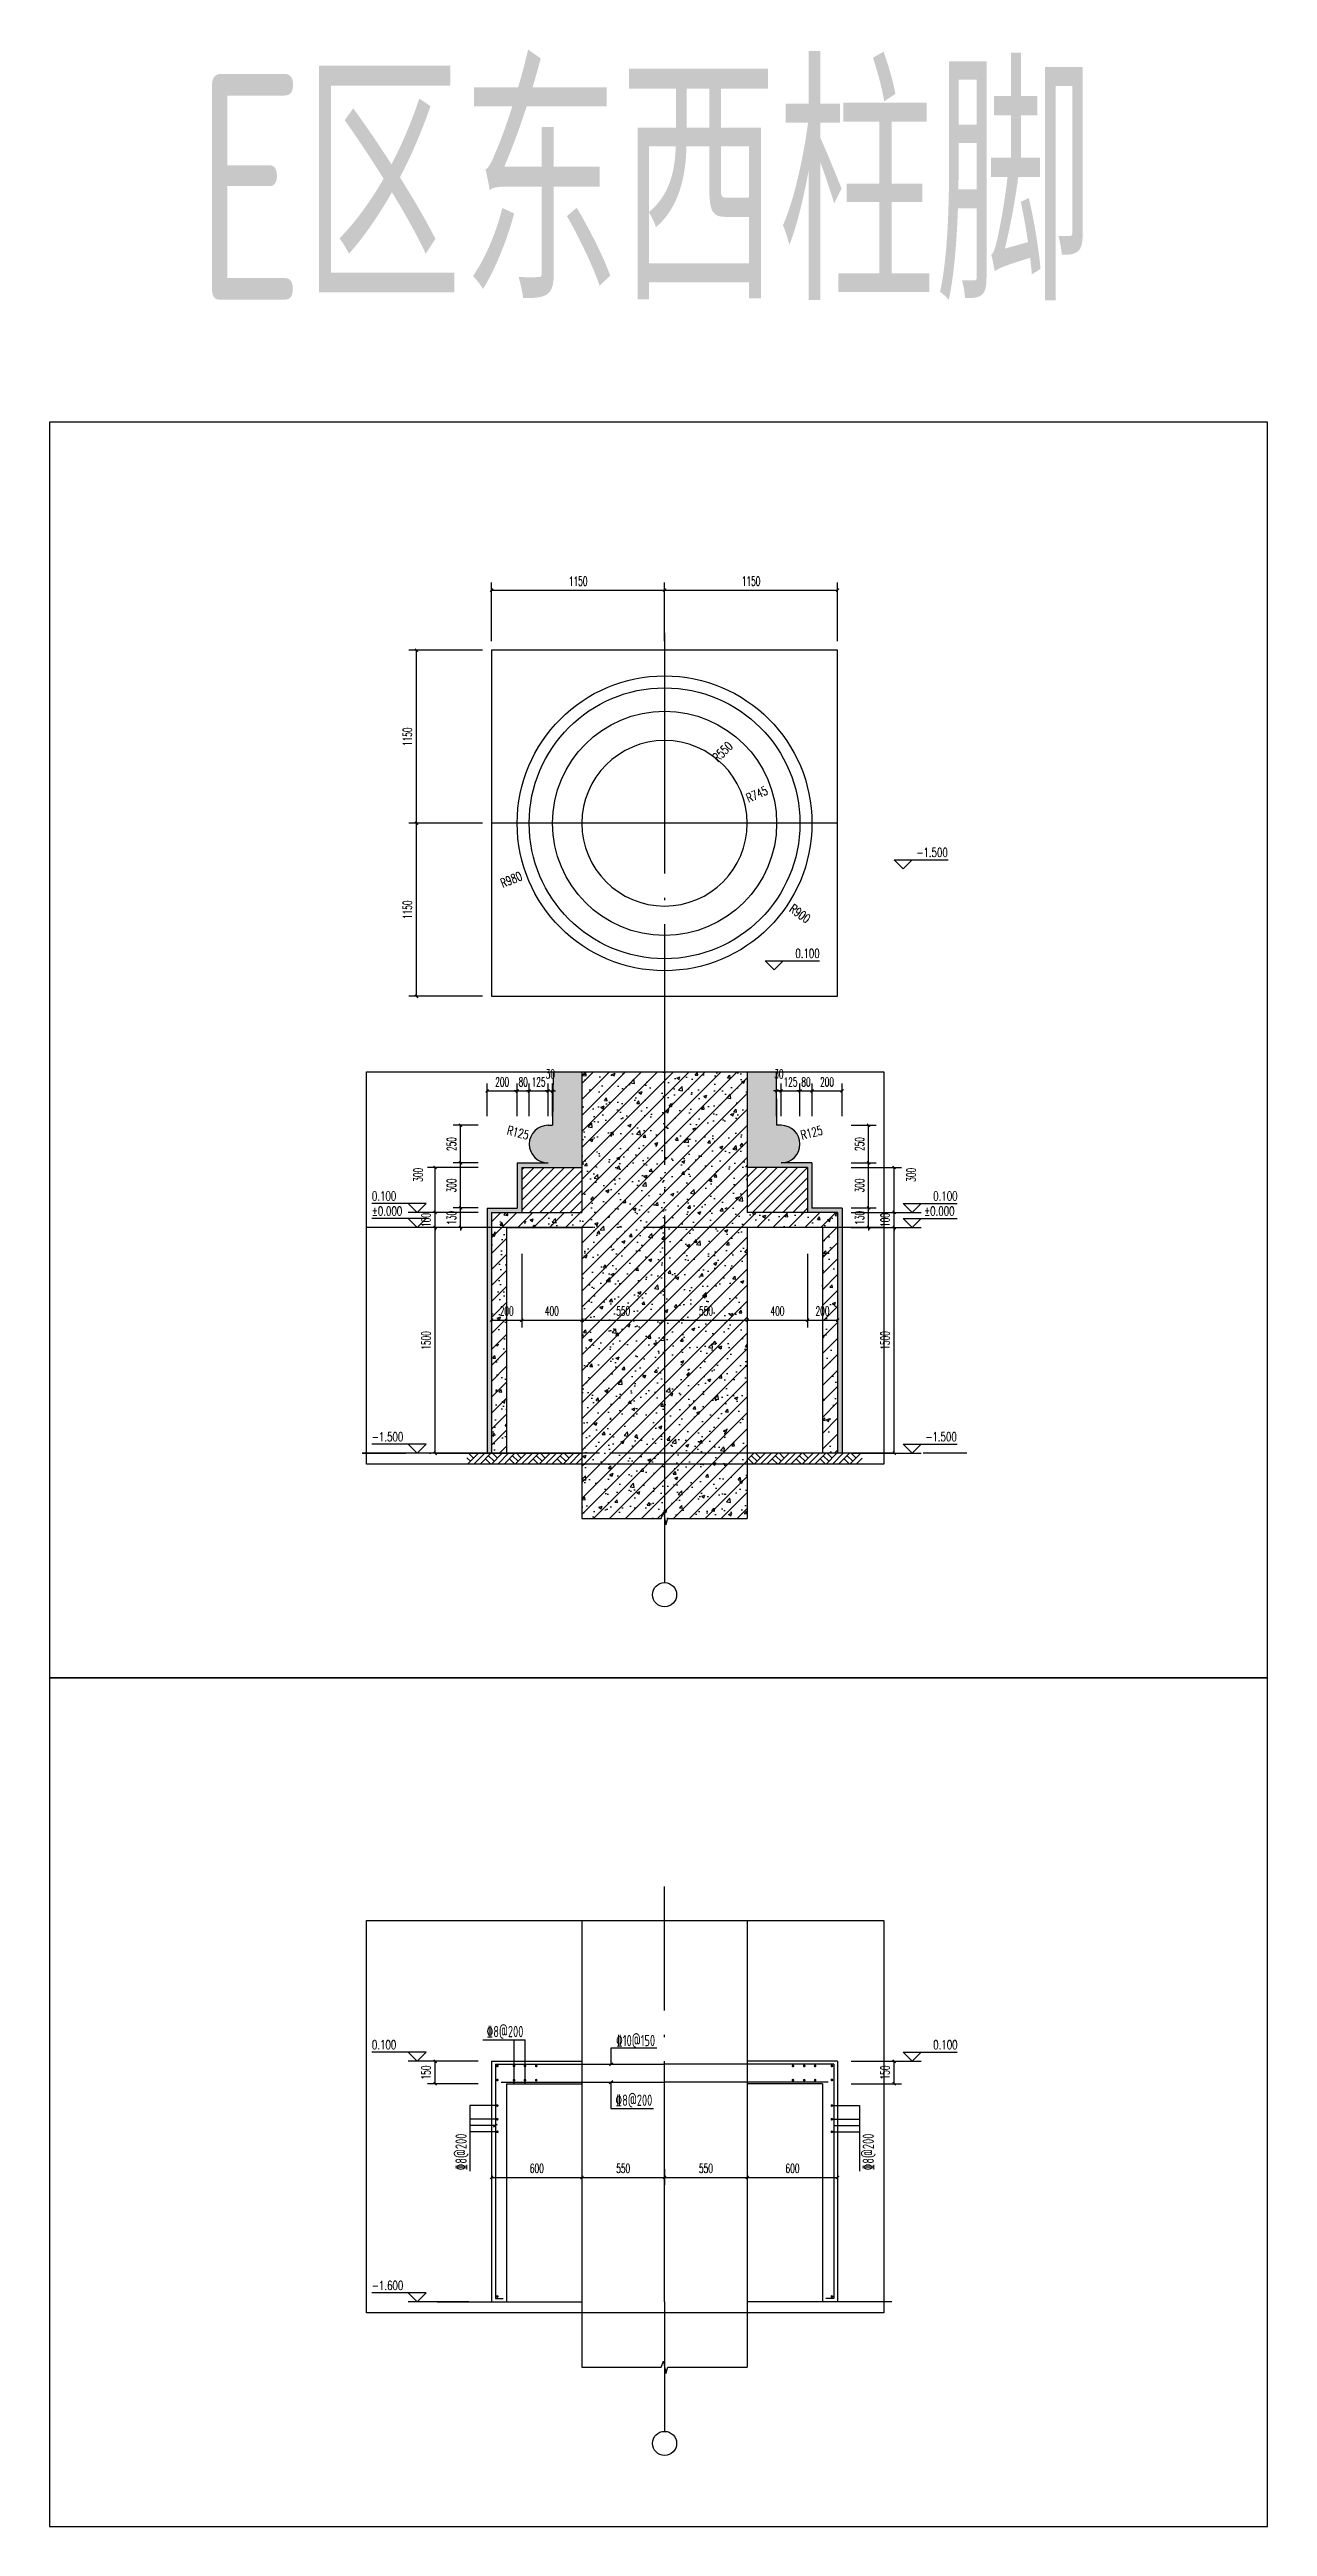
# Model space of a CAD drawing. Extents: x 0 to 125661, y -104936 to 8656.
# Drawn here: x 72702 to 80801, y -42433 to -25971 of the extents above; entities that cross this region are included whole.
import ezdxf
from ezdxf.enums import TextEntityAlignment as Align

# ---------------------------------------------------------------- set-up
doc = ezdxf.new("R2010")
doc.units = 0
doc.header["$LTSCALE"] = 800
doc.header["$MEASUREMENT"] = 0
doc.linetypes.add('DOTE', pattern=[2.42, 2, -0.2, 0.02, -0.2])
doc.layers.get('0').update_dxf_attribs({"linetype": 'CONTINUOUS'})
doc.layers.get('Defpoints').update_dxf_attribs({"color": 1, "linetype": 'CONTINUOUS'})
for name, color, linetype in [('3-ban', 84, 'CONTINUOUS'), ('A-外包装修', 227, 'CONTINUOUS'), ('AXIS', 3, 'CONTINUOUS'), ('AXIS_TEXT', 7, 'CONTINUOUS'), ('COLUMN', 2, 'CONTINUOUS'), ('DIM_ELEV', 3, 'CONTINUOUS'), ('DIM_SYMB', 3, 'CONTINUOUS'), ('DOTE', 28, 'CONTINUOUS'), ('PUB_DIM', 3, 'CONTINUOUS'), ('PUB_HATCH', 8, 'CONTINUOUS'), ('PUB_TEXT', 7, 'CONTINUOUS'), ('R', 1, 'CONTINUOUS'), ('WALL', 50, 'CONTINUOUS'), ('装饰尺寸', 201, 'CONTINUOUS')]:
    doc.layers.add(name, color=color, linetype=linetype)
doc.styles.add('_TCH_DIM', font='SIMPLEX', dxfattribs={"bigfont": 'GBCBIG'})
doc.styles.add('COMPLEX', font='COMPLEX')
doc.styles.add('DIM_FONT', font='SIMPLEX.shx', dxfattribs={"width": 0.6})
doc.styles.add('TSSD_Rein', font='tssdeng.shx', dxfattribs={"width": 0.7, "bigfont": 'hztxt.shx'})
doc.dimstyles.new('DIMN20', dxfattribs={"dimscale": 0.2, "dimtxt": 300, "dimasz": 100, "dimexe": 250, "dimexo": 300, "dimgap": 150, "dimtad": 1, "dimdec": 0, "dimzin": 0, "dimdsep": 46, "dimtxsty": 'DIM_FONT', "dimblk": 'ARCHTICK', "dimcen": 0.09, "dimclrt": 7, "dimazin": 2, "dimtfac": 1, "dimtdec": 0, "dimtix": 1, "dimtmove": 2, "dimatfit": 3, "dimfxl": 0, "dimtolj": 1, "dimtzin": 0, "dimarcsym": 0})

msp = doc.modelspace()

# ---------------------------------------------------------------- texts
at = {"layer": '3-ban', "style": 'TSSD_Rein', "width": 0.7}
for s, p in [('%%1328@200', (75730.4, -39142.9)), ('%%13210@150', (76598.9, -39202.6)), ('%%1328@200', (76587.4, -39599.3))]:
    msp.add_text(s, height=75, dxfattribs=at).set_placement(p, align=Align.MIDDLE)
for p in [(75438.1, -39944.3), (78145.6, -39944.3)]:
    msp.add_text('%%1328@200', height=75, rotation=90, dxfattribs=at).set_placement(p, align=Align.MIDDLE)
at = {"layer": 'PUB_DIM', "color": 7, "style": '_TCH_DIM', "width": 0.705882}
for s, rotation, p in [('R550', 44.46423, (77146.5, -30709.3)), ('R745', 23.54196, (77350.9, -30976.5)), ('R980', 22.4443, (75716.1, -31542.7)), ('R900', 323.79846, (77615.6, -31694.5)), ('R125', 345.45073, (75739.8, -33180.2)), ('R125', 14.54927, (77706.4, -33215.9))]:
    msp.add_text(s, height=59.5, rotation=rotation, dxfattribs=at).set_placement(p)
at = {"layer": 'PUB_HATCH', "color": 1, "style": 'TSSD_Rein', "width": 0.7}
msp.add_text('E区东西柱脚', height=1500, dxfattribs=at).set_placement((76659, -26804.2), align=Align.MIDDLE)
at = {"layer": 'PUB_TEXT', "style": '_TCH_DIM', "width": 0.705882}
for s, p in [('-1.500', (78466.1, -31336.9)), ('0.100', (77661.2, -32007.6)), ('0.100', (74845.8, -33620.3)), ('0.100', (78577.9, -33620.3)), ('%%P0.000', (74845.8, -33720.3)), ('%%P0.000', (78517.9, -33720.3)), ('-1.500', (74845.8, -35220.3)), ('-1.500', (78525.9, -35220.3)), ('0.100', (74845.8, -39260.7)), ('0.100', (78577.9, -39260.7)), ('-1.600', (74845.8, -40860.7))]:
    msp.add_text(s, height=59.5, dxfattribs=at).set_placement(p)

# ---------------------------------------------------------------- blocks, each defined once
blk = doc.blocks.new('_ArchTick')
at = {"color": 0, "linetype": 'ByBlock', "const_width": 0.4}
blk.add_lwpolyline([(-0.5, -0.5), (0.5, 0.5)], dxfattribs=at)
blk = doc.blocks.new('*D498')
at = {"layer": 'Defpoints', "color": 0}
for p in [(77972, -39341), (78318, -39341), (77972, -39491)]:
    blk.add_point(p, dxfattribs=at)
at = {"layer": 'PUB_DIM', "color": 0, "lineweight": -2}
for p, q in [((78032, -39341), (78368, -39341)), ((78318, -39491), (78318, -39341)), ((78032, -39491), (78368, -39491))]:
    blk.add_line(p, q, dxfattribs=at)
at = {"layer": 'PUB_DIM', "color": 0, "lineweight": -2, "xscale": 20, "yscale": 20, "zscale": 20}
for p, rotation in [((78318, -39341), 90), ((78318, -39491), 270)]:
    blk.add_blockref('_ArchTick', p, dxfattribs=dict(at, rotation=rotation))
at = {"layer": 'PUB_DIM', "color": 7, "insert": (78258, -39416), "char_height": 60, "attachment_point": 5, "rotation": 90, "style": 'DIM_FONT'}
blk.add_mtext('\\A1;150', dxfattribs=at)
blk = doc.blocks.new('*D499')
at = {"layer": 'Defpoints', "color": 0}
for p in [(76792, -39997), (77342, -39997), (77342, -40113)]:
    blk.add_point(p, dxfattribs=at)
at = {"layer": 'PUB_DIM', "color": 0, "lineweight": -2}
for p, q in [((76792, -40057), (76792, -40163)), ((76792, -40113), (77342, -40113)), ((77342, -40057), (77342, -40163))]:
    blk.add_line(p, q, dxfattribs=at)
at = {"layer": 'PUB_DIM', "color": 0, "lineweight": -2, "xscale": 20, "yscale": 20, "zscale": 20, "rotation": 180}
blk.add_blockref('_ArchTick', (76792, -40113), dxfattribs=at)
at = {"layer": 'PUB_DIM', "color": 0, "lineweight": -2, "xscale": 20, "yscale": 20, "zscale": 20}
blk.add_blockref('_ArchTick', (77342, -40113), dxfattribs=at)
at = {"layer": 'PUB_DIM', "color": 7, "insert": (77067, -40053), "char_height": 60, "attachment_point": 5, "style": 'DIM_FONT'}
blk.add_mtext('\\A1;550', dxfattribs=at)
blk = doc.blocks.new('*D500')
at = {"layer": 'Defpoints', "color": 0}
for p in [(77342, -39997), (77942, -39997), (77942, -40113)]:
    blk.add_point(p, dxfattribs=at)
at = {"layer": 'PUB_DIM', "color": 0, "lineweight": -2}
for p, q in [((77342, -40057), (77342, -40163)), ((77342, -40113), (77942, -40113)), ((77942, -40057), (77942, -40163))]:
    blk.add_line(p, q, dxfattribs=at)
at = {"layer": 'PUB_DIM', "color": 0, "lineweight": -2, "xscale": 20, "yscale": 20, "zscale": 20, "rotation": 180}
blk.add_blockref('_ArchTick', (77342, -40113), dxfattribs=at)
at = {"layer": 'PUB_DIM', "color": 0, "lineweight": -2, "xscale": 20, "yscale": 20, "zscale": 20}
blk.add_blockref('_ArchTick', (77942, -40113), dxfattribs=at)
at = {"layer": 'PUB_DIM', "color": 7, "insert": (77642, -40053), "char_height": 60, "attachment_point": 5, "style": 'DIM_FONT'}
blk.add_mtext('\\A1;600', dxfattribs=at)
blk = doc.blocks.new('*D501')
at = {"layer": 'Defpoints', "color": 0}
for p in [(75266, -39341), (75612, -39341), (75612, -39491)]:
    blk.add_point(p, dxfattribs=at)
at = {"layer": 'PUB_DIM', "color": 0, "lineweight": -2}
for p, q in [((75552, -39341), (75216, -39341)), ((75266, -39491), (75266, -39341)), ((75552, -39491), (75216, -39491))]:
    blk.add_line(p, q, dxfattribs=at)
at = {"layer": 'PUB_DIM', "color": 0, "lineweight": -2, "xscale": 20, "yscale": 20, "zscale": 20}
for p, rotation in [((75266, -39341), 90), ((75266, -39491), 270)]:
    blk.add_blockref('_ArchTick', p, dxfattribs=dict(at, rotation=rotation))
at = {"layer": 'PUB_DIM', "color": 7, "insert": (75206, -39416), "char_height": 60, "attachment_point": 5, "rotation": 90, "style": 'DIM_FONT'}
blk.add_mtext('\\A1;150', dxfattribs=at)
blk = doc.blocks.new('*D502')
at = {"layer": 'Defpoints', "color": 0}
for p in [(76242, -39997), (76792, -39997), (76792, -40113)]:
    blk.add_point(p, dxfattribs=at)
at = {"layer": 'PUB_DIM', "color": 0, "lineweight": -2}
for p, q in [((76242, -40057), (76242, -40163)), ((76242, -40113), (76792, -40113)), ((76792, -40057), (76792, -40163))]:
    blk.add_line(p, q, dxfattribs=at)
at = {"layer": 'PUB_DIM', "color": 0, "lineweight": -2, "xscale": 20, "yscale": 20, "zscale": 20, "rotation": 180}
blk.add_blockref('_ArchTick', (76242, -40113), dxfattribs=at)
at = {"layer": 'PUB_DIM', "color": 0, "lineweight": -2, "xscale": 20, "yscale": 20, "zscale": 20}
blk.add_blockref('_ArchTick', (76792, -40113), dxfattribs=at)
at = {"layer": 'PUB_DIM', "color": 7, "insert": (76517, -40053), "char_height": 60, "attachment_point": 5, "style": 'DIM_FONT'}
blk.add_mtext('\\A1;550', dxfattribs=at)
blk = doc.blocks.new('*D503')
at = {"layer": 'Defpoints', "color": 0}
for p in [(75642, -39997), (76242, -39997), (76242, -40113)]:
    blk.add_point(p, dxfattribs=at)
at = {"layer": 'PUB_DIM', "color": 0, "lineweight": -2}
for p, q in [((75642, -40057), (75642, -40163)), ((75642, -40113), (76242, -40113)), ((76242, -40057), (76242, -40163))]:
    blk.add_line(p, q, dxfattribs=at)
at = {"layer": 'PUB_DIM', "color": 0, "lineweight": -2, "xscale": 20, "yscale": 20, "zscale": 20, "rotation": 180}
blk.add_blockref('_ArchTick', (75642, -40113), dxfattribs=at)
at = {"layer": 'PUB_DIM', "color": 0, "lineweight": -2, "xscale": 20, "yscale": 20, "zscale": 20}
blk.add_blockref('_ArchTick', (76242, -40113), dxfattribs=at)
at = {"layer": 'PUB_DIM', "color": 7, "insert": (75942, -40053), "char_height": 60, "attachment_point": 5, "style": 'DIM_FONT'}
blk.add_mtext('\\A1;600', dxfattribs=at)
blk = doc.blocks.new('_AXISO')
blk.add_circle((0, 0), 0.5)
at = {"layer": 'AXIS_TEXT', "style": 'COMPLEX', "width": 1.041667}
blk.add_attdef('A', text='', height=0.56, dxfattribs=at).set_placement((-0.25, -0.28), (0.25, -0.28), align=Align.FIT)
blk = doc.blocks.new('*D539')
at = {"layer": 'Defpoints', "color": 0}
for p in [(75142, -29963), (75642, -29963), (75642, -31113)]:
    blk.add_point(p, dxfattribs=at)
at = {"layer": 'PUB_DIM', "color": 0, "lineweight": -2}
for p, q in [((75582, -29963), (75092, -29963)), ((75142, -31113), (75142, -29963)), ((75582, -31113), (75092, -31113))]:
    blk.add_line(p, q, dxfattribs=at)
at = {"layer": 'PUB_DIM', "color": 0, "lineweight": -2, "xscale": 20, "yscale": 20, "zscale": 20}
for p, rotation in [((75142, -29963), 90), ((75142, -31113), 270)]:
    blk.add_blockref('_ArchTick', p, dxfattribs=dict(at, rotation=rotation))
at = {"layer": 'PUB_DIM', "color": 7, "insert": (75082, -30538), "char_height": 60, "attachment_point": 5, "rotation": 90, "style": 'DIM_FONT'}
blk.add_mtext('\\A1;1150', dxfattribs=at)
blk = doc.blocks.new('*D540')
at = {"layer": 'Defpoints', "color": 0}
for p in [(75142, -31113), (75642, -31113), (75642, -32263)]:
    blk.add_point(p, dxfattribs=at)
at = {"layer": 'PUB_DIM', "color": 0, "lineweight": -2}
for p, q in [((75582, -31113), (75092, -31113)), ((75142, -32263), (75142, -31113)), ((75582, -32263), (75092, -32263))]:
    blk.add_line(p, q, dxfattribs=at)
at = {"layer": 'PUB_DIM', "color": 0, "lineweight": -2, "xscale": 20, "yscale": 20, "zscale": 20}
for p, rotation in [((75142, -31113), 90), ((75142, -32263), 270)]:
    blk.add_blockref('_ArchTick', p, dxfattribs=dict(at, rotation=rotation))
at = {"layer": 'PUB_DIM', "color": 7, "insert": (75082, -31688), "char_height": 60, "attachment_point": 5, "rotation": 90, "style": 'DIM_FONT'}
blk.add_mtext('\\A1;1150', dxfattribs=at)
blk = doc.blocks.new('*D541')
at = {"layer": 'Defpoints', "color": 0}
for p in [(76792, -29564), (75642, -29963), (76792, -29963)]:
    blk.add_point(p, dxfattribs=at)
at = {"layer": 'PUB_DIM', "color": 0, "lineweight": -2}
for p, q in [((75642, -29903), (75642, -29514)), ((75642, -29564), (76792, -29564)), ((76792, -29903), (76792, -29514))]:
    blk.add_line(p, q, dxfattribs=at)
at = {"layer": 'PUB_DIM', "color": 0, "lineweight": -2, "xscale": 20, "yscale": 20, "zscale": 20, "rotation": 180}
blk.add_blockref('_ArchTick', (75642, -29564), dxfattribs=at)
at = {"layer": 'PUB_DIM', "color": 0, "lineweight": -2, "xscale": 20, "yscale": 20, "zscale": 20}
blk.add_blockref('_ArchTick', (76792, -29564), dxfattribs=at)
at = {"layer": 'PUB_DIM', "color": 7, "insert": (76217, -29504), "char_height": 60, "attachment_point": 5, "style": 'DIM_FONT'}
blk.add_mtext('\\A1;1150', dxfattribs=at)
blk = doc.blocks.new('*D542')
at = {"layer": 'Defpoints', "color": 0}
for p in [(77942, -29564), (76792, -29963), (77942, -29963)]:
    blk.add_point(p, dxfattribs=at)
at = {"layer": 'PUB_DIM', "color": 0, "lineweight": -2}
for p, q in [((76792, -29903), (76792, -29514)), ((76792, -29564), (77942, -29564)), ((77942, -29903), (77942, -29514))]:
    blk.add_line(p, q, dxfattribs=at)
at = {"layer": 'PUB_DIM', "color": 0, "lineweight": -2, "xscale": 20, "yscale": 20, "zscale": 20, "rotation": 180}
blk.add_blockref('_ArchTick', (76792, -29564), dxfattribs=at)
at = {"layer": 'PUB_DIM', "color": 0, "lineweight": -2, "xscale": 20, "yscale": 20, "zscale": 20}
blk.add_blockref('_ArchTick', (77942, -29564), dxfattribs=at)
at = {"layer": 'PUB_DIM', "color": 7, "insert": (77367, -29504), "char_height": 60, "attachment_point": 5, "style": 'DIM_FONT'}
blk.add_mtext('\\A1;1150', dxfattribs=at)
blk = doc.blocks.new('*D543')
at = {"layer": 'Defpoints', "color": 0}
for p in [(77972, -33400), (78318, -33400), (77972, -33700)]:
    blk.add_point(p, dxfattribs=at)
at = {"layer": 'PUB_DIM', "color": 0, "lineweight": -2}
for p, q in [((78032, -33400), (78368, -33400)), ((78318, -33700), (78318, -33400)), ((78032, -33700), (78368, -33700))]:
    blk.add_line(p, q, dxfattribs=at)
at = {"layer": 'PUB_DIM', "color": 0, "lineweight": -2, "xscale": 20, "yscale": 20, "zscale": 20}
for p, rotation in [((78318, -33400), 90), ((78318, -33700), 270)]:
    blk.add_blockref('_ArchTick', p, dxfattribs=dict(at, rotation=rotation))
at = {"layer": 'PUB_DIM', "color": 7, "insert": (78431, -33450), "char_height": 60, "attachment_point": 5, "rotation": 90, "style": 'DIM_FONT'}
blk.add_mtext('\\A1;300', dxfattribs=at)
blk = doc.blocks.new('*D544')
at = {"layer": 'Defpoints', "color": 0}
for p in [(77972, -33700), (78318, -33700), (77972, -33800)]:
    blk.add_point(p, dxfattribs=at)
at = {"layer": 'PUB_DIM', "color": 0, "lineweight": -2}
for p, q in [((78032, -33700), (78368, -33700)), ((78318, -33700), (78318, -33680)), ((78318, -33800), (78318, -33700)), ((78032, -33800), (78368, -33800)), ((78318, -33800), (78318, -33820))]:
    blk.add_line(p, q, dxfattribs=at)
at = {"layer": 'PUB_DIM', "color": 0, "lineweight": -2, "xscale": 20, "yscale": 20, "zscale": 20}
for p, rotation in [((78318, -33700), 270), ((78318, -33800), 90)]:
    blk.add_blockref('_ArchTick', p, dxfattribs=dict(at, rotation=rotation))
at = {"layer": 'PUB_DIM', "color": 7, "insert": (78258, -33750), "char_height": 60, "attachment_point": 5, "rotation": 90, "style": 'DIM_FONT'}
blk.add_mtext('\\A1;100', dxfattribs=at)
blk = doc.blocks.new('*D545')
at = {"layer": 'Defpoints', "color": 0}
for p in [(77972, -33800), (78318, -33800), (77972, -35300)]:
    blk.add_point(p, dxfattribs=at)
at = {"layer": 'PUB_DIM', "color": 0, "lineweight": -2}
for p, q in [((78032, -33800), (78368, -33800)), ((78318, -35300), (78318, -33800)), ((78032, -35300), (78368, -35300))]:
    blk.add_line(p, q, dxfattribs=at)
at = {"layer": 'PUB_DIM', "color": 0, "lineweight": -2, "xscale": 20, "yscale": 20, "zscale": 20}
for p, rotation in [((78318, -33800), 90), ((78318, -35300), 270)]:
    blk.add_blockref('_ArchTick', p, dxfattribs=dict(at, rotation=rotation))
at = {"layer": 'PUB_DIM', "color": 7, "insert": (78258, -34550), "char_height": 60, "attachment_point": 5, "rotation": 90, "style": 'DIM_FONT'}
blk.add_mtext('\\A1;1500', dxfattribs=at)
blk = doc.blocks.new('*D546')
at = {"layer": 'Defpoints', "color": 0}
for p in [(76792, -33915), (77342, -33915), (77342, -34415)]:
    blk.add_point(p, dxfattribs=at)
at = {"layer": 'PUB_DIM', "color": 0, "lineweight": -2}
for p, q in [((76792, -33975), (76792, -34465)), ((77342, -33975), (77342, -34465)), ((76792, -34415), (77342, -34415))]:
    blk.add_line(p, q, dxfattribs=at)
at = {"layer": 'PUB_DIM', "color": 0, "lineweight": -2, "xscale": 20, "yscale": 20, "zscale": 20, "rotation": 180}
blk.add_blockref('_ArchTick', (76792, -34415), dxfattribs=at)
at = {"layer": 'PUB_DIM', "color": 0, "lineweight": -2, "xscale": 20, "yscale": 20, "zscale": 20}
blk.add_blockref('_ArchTick', (77342, -34415), dxfattribs=at)
at = {"layer": 'PUB_DIM', "color": 7, "insert": (77067, -34355), "char_height": 60, "attachment_point": 5, "style": 'DIM_FONT'}
blk.add_mtext('\\A1;550', dxfattribs=at)
blk = doc.blocks.new('*D547')
at = {"layer": 'Defpoints', "color": 0}
for p in [(77342, -33915), (77742, -33915), (77742, -34415)]:
    blk.add_point(p, dxfattribs=at)
at = {"layer": 'PUB_DIM', "color": 0, "lineweight": -2}
for p, q in [((77342, -33975), (77342, -34465)), ((77742, -33975), (77742, -34465)), ((77342, -34415), (77742, -34415))]:
    blk.add_line(p, q, dxfattribs=at)
at = {"layer": 'PUB_DIM', "color": 0, "lineweight": -2, "xscale": 20, "yscale": 20, "zscale": 20, "rotation": 180}
blk.add_blockref('_ArchTick', (77342, -34415), dxfattribs=at)
at = {"layer": 'PUB_DIM', "color": 0, "lineweight": -2, "xscale": 20, "yscale": 20, "zscale": 20}
blk.add_blockref('_ArchTick', (77742, -34415), dxfattribs=at)
at = {"layer": 'PUB_DIM', "color": 7, "insert": (77542, -34355), "char_height": 60, "attachment_point": 5, "style": 'DIM_FONT'}
blk.add_mtext('\\A1;400', dxfattribs=at)
blk = doc.blocks.new('*D548')
at = {"layer": 'Defpoints', "color": 0}
for p in [(77742, -33915), (77942, -33915), (77942, -34415)]:
    blk.add_point(p, dxfattribs=at)
at = {"layer": 'PUB_DIM', "color": 0, "lineweight": -2}
for p, q in [((77742, -33975), (77742, -34465)), ((77942, -33975), (77942, -34465)), ((77742, -34415), (77942, -34415))]:
    blk.add_line(p, q, dxfattribs=at)
at = {"layer": 'PUB_DIM', "color": 0, "lineweight": -2, "xscale": 20, "yscale": 20, "zscale": 20, "rotation": 180}
blk.add_blockref('_ArchTick', (77742, -34415), dxfattribs=at)
at = {"layer": 'PUB_DIM', "color": 0, "lineweight": -2, "xscale": 20, "yscale": 20, "zscale": 20}
blk.add_blockref('_ArchTick', (77942, -34415), dxfattribs=at)
at = {"layer": 'PUB_DIM', "color": 7, "insert": (77842, -34355), "char_height": 60, "attachment_point": 5, "style": 'DIM_FONT'}
blk.add_mtext('\\A1;200', dxfattribs=at)
blk = doc.blocks.new('*D549')
at = {"layer": 'Defpoints', "color": 0}
for p in [(77972, -32892), (77772, -33120), (77972, -33120)]:
    blk.add_point(p, dxfattribs=at)
at = {"layer": '装饰尺寸', "color": 0, "lineweight": -2}
for p, q in [((77772, -33060), (77772, -32842)), ((77772, -32892), (77972, -32892)), ((77972, -33060), (77972, -32842))]:
    blk.add_line(p, q, dxfattribs=at)
at = {"layer": '装饰尺寸', "color": 0, "lineweight": -2, "xscale": 20, "yscale": 20, "zscale": 20, "rotation": 180}
blk.add_blockref('_ArchTick', (77772, -32892), dxfattribs=at)
at = {"layer": '装饰尺寸', "color": 0, "lineweight": -2, "xscale": 20, "yscale": 20, "zscale": 20}
blk.add_blockref('_ArchTick', (77972, -32892), dxfattribs=at)
at = {"layer": '装饰尺寸', "color": 7, "insert": (77872, -32832), "char_height": 60, "attachment_point": 5, "style": 'DIM_FONT'}
blk.add_mtext('\\A1;200', dxfattribs=at)
blk = doc.blocks.new('*D550')
at = {"layer": 'Defpoints', "color": 0}
for p in [(77772, -32892), (77692, -33120), (77772, -33120)]:
    blk.add_point(p, dxfattribs=at)
at = {"layer": '装饰尺寸', "color": 0, "lineweight": -2}
for p, q in [((77692, -32892), (77672, -32892)), ((77692, -33060), (77692, -32842)), ((77692, -32892), (77772, -32892)), ((77772, -33060), (77772, -32842)), ((77772, -32892), (77792, -32892))]:
    blk.add_line(p, q, dxfattribs=at)
at = {"layer": '装饰尺寸', "color": 0, "lineweight": -2, "xscale": 20, "yscale": 20, "zscale": 20}
blk.add_blockref('_ArchTick', (77692, -32892), dxfattribs=at)
at = {"layer": '装饰尺寸', "color": 0, "lineweight": -2, "xscale": 20, "yscale": 20, "zscale": 20, "rotation": 180}
blk.add_blockref('_ArchTick', (77772, -32892), dxfattribs=at)
at = {"layer": '装饰尺寸', "color": 7, "insert": (77732, -32832), "char_height": 60, "attachment_point": 5, "style": 'DIM_FONT'}
blk.add_mtext('\\A1;80', dxfattribs=at)
blk = doc.blocks.new('*D551')
at = {"layer": 'Defpoints', "color": 0}
for p in [(77692, -32892), (77567, -33120), (77692, -33120)]:
    blk.add_point(p, dxfattribs=at)
at = {"layer": '装饰尺寸', "color": 0, "lineweight": -2}
for p, q in [((77567, -32892), (77547, -32892)), ((77567, -33060), (77567, -32842)), ((77567, -32892), (77692, -32892)), ((77692, -33060), (77692, -32842)), ((77692, -32892), (77712, -32892))]:
    blk.add_line(p, q, dxfattribs=at)
at = {"layer": '装饰尺寸', "color": 0, "lineweight": -2, "xscale": 20, "yscale": 20, "zscale": 20}
blk.add_blockref('_ArchTick', (77567, -32892), dxfattribs=at)
at = {"layer": '装饰尺寸', "color": 0, "lineweight": -2, "xscale": 20, "yscale": 20, "zscale": 20, "rotation": 180}
blk.add_blockref('_ArchTick', (77692, -32892), dxfattribs=at)
at = {"layer": '装饰尺寸', "color": 7, "insert": (77629, -32832), "char_height": 60, "attachment_point": 5, "style": 'DIM_FONT'}
blk.add_mtext('\\A1;125', dxfattribs=at)
blk = doc.blocks.new('*D552')
at = {"layer": 'Defpoints', "color": 0}
for p in [(77567, -32892), (77537, -33120), (77567, -33120)]:
    blk.add_point(p, dxfattribs=at)
at = {"layer": '装饰尺寸', "color": 0, "lineweight": -2}
for p, q in [((77537, -32892), (77517, -32892)), ((77537, -33060), (77537, -32842)), ((77537, -32892), (77567, -32892)), ((77567, -33060), (77567, -32842)), ((77567, -32892), (77587, -32892))]:
    blk.add_line(p, q, dxfattribs=at)
at = {"layer": '装饰尺寸', "color": 0, "lineweight": -2, "xscale": 20, "yscale": 20, "zscale": 20}
blk.add_blockref('_ArchTick', (77537, -32892), dxfattribs=at)
at = {"layer": '装饰尺寸', "color": 0, "lineweight": -2, "xscale": 20, "yscale": 20, "zscale": 20, "rotation": 180}
blk.add_blockref('_ArchTick', (77567, -32892), dxfattribs=at)
at = {"layer": '装饰尺寸', "color": 7, "insert": (77552, -32779), "char_height": 60, "attachment_point": 5, "style": 'DIM_FONT'}
blk.add_mtext('\\A1;30', dxfattribs=at)
blk = doc.blocks.new('*D553')
at = {"layer": 'Defpoints', "color": 0}
for p in [(77972, -33120), (78148, -33120), (77972, -33370)]:
    blk.add_point(p, dxfattribs=at)
at = {"layer": '装饰尺寸', "color": 0, "lineweight": -2}
for p, q in [((78032, -33120), (78198, -33120)), ((78148, -33370), (78148, -33120)), ((78032, -33370), (78198, -33370))]:
    blk.add_line(p, q, dxfattribs=at)
at = {"layer": '装饰尺寸', "color": 0, "lineweight": -2, "xscale": 20, "yscale": 20, "zscale": 20}
for p, rotation in [((78148, -33120), 90), ((78148, -33370), 270)]:
    blk.add_blockref('_ArchTick', p, dxfattribs=dict(at, rotation=rotation))
at = {"layer": '装饰尺寸', "color": 7, "insert": (78088, -33245), "char_height": 60, "attachment_point": 5, "rotation": 90, "style": 'DIM_FONT'}
blk.add_mtext('\\A1;250', dxfattribs=at)
blk = doc.blocks.new('*D554')
at = {"layer": 'Defpoints', "color": 0}
for p in [(77972, -33370), (78148, -33370), (77972, -33670)]:
    blk.add_point(p, dxfattribs=at)
at = {"layer": '装饰尺寸', "color": 0, "lineweight": -2}
for p, q in [((78032, -33370), (78198, -33370)), ((78148, -33670), (78148, -33370)), ((78032, -33670), (78198, -33670))]:
    blk.add_line(p, q, dxfattribs=at)
at = {"layer": '装饰尺寸', "color": 0, "lineweight": -2, "xscale": 20, "yscale": 20, "zscale": 20}
for p, rotation in [((78148, -33370), 90), ((78148, -33670), 270)]:
    blk.add_blockref('_ArchTick', p, dxfattribs=dict(at, rotation=rotation))
at = {"layer": '装饰尺寸', "color": 7, "insert": (78088, -33520), "char_height": 60, "attachment_point": 5, "rotation": 90, "style": 'DIM_FONT'}
blk.add_mtext('\\A1;300', dxfattribs=at)
blk = doc.blocks.new('*D555')
at = {"layer": 'Defpoints', "color": 0}
for p in [(77972, -33670), (78148, -33670), (77972, -33800)]:
    blk.add_point(p, dxfattribs=at)
at = {"layer": '装饰尺寸', "color": 0, "lineweight": -2}
for p, q in [((78032, -33670), (78198, -33670)), ((78148, -33670), (78148, -33650)), ((78148, -33800), (78148, -33670)), ((78032, -33800), (78198, -33800)), ((78148, -33800), (78148, -33820))]:
    blk.add_line(p, q, dxfattribs=at)
at = {"layer": '装饰尺寸', "color": 0, "lineweight": -2, "xscale": 20, "yscale": 20, "zscale": 20}
for p, rotation in [((78148, -33670), 270), ((78148, -33800), 90)]:
    blk.add_blockref('_ArchTick', p, dxfattribs=dict(at, rotation=rotation))
at = {"layer": '装饰尺寸', "color": 7, "insert": (78088, -33735), "char_height": 60, "attachment_point": 5, "rotation": 90, "style": 'DIM_FONT'}
blk.add_mtext('\\A1;130', dxfattribs=at)
blk = doc.blocks.new('*D556')
at = {"layer": 'Defpoints', "color": 0}
for p in [(75266, -33400), (75612, -33400), (75612, -33700)]:
    blk.add_point(p, dxfattribs=at)
at = {"layer": 'PUB_DIM', "color": 0, "lineweight": -2}
for p, q in [((75552, -33400), (75216, -33400)), ((75266, -33700), (75266, -33400)), ((75552, -33700), (75216, -33700))]:
    blk.add_line(p, q, dxfattribs=at)
at = {"layer": 'PUB_DIM', "color": 0, "lineweight": -2, "xscale": 20, "yscale": 20, "zscale": 20}
for p, rotation in [((75266, -33400), 90), ((75266, -33700), 270)]:
    blk.add_blockref('_ArchTick', p, dxfattribs=dict(at, rotation=rotation))
at = {"layer": 'PUB_DIM', "color": 7, "insert": (75153, -33450), "char_height": 60, "attachment_point": 5, "rotation": 90, "style": 'DIM_FONT'}
blk.add_mtext('\\A1;300', dxfattribs=at)
blk = doc.blocks.new('*D557')
at = {"layer": 'Defpoints', "color": 0}
for p in [(75266, -33700), (75612, -33700), (75612, -33800)]:
    blk.add_point(p, dxfattribs=at)
at = {"layer": 'PUB_DIM', "color": 0, "lineweight": -2}
for p, q in [((75552, -33700), (75216, -33700)), ((75266, -33700), (75266, -33680)), ((75266, -33800), (75266, -33700)), ((75552, -33800), (75216, -33800)), ((75266, -33800), (75266, -33820))]:
    blk.add_line(p, q, dxfattribs=at)
at = {"layer": 'PUB_DIM', "color": 0, "lineweight": -2, "xscale": 20, "yscale": 20, "zscale": 20}
for p, rotation in [((75266, -33700), 270), ((75266, -33800), 90)]:
    blk.add_blockref('_ArchTick', p, dxfattribs=dict(at, rotation=rotation))
at = {"layer": 'PUB_DIM', "color": 7, "insert": (75206, -33750), "char_height": 60, "attachment_point": 5, "rotation": 90, "style": 'DIM_FONT'}
blk.add_mtext('\\A1;100', dxfattribs=at)
blk = doc.blocks.new('*D558')
at = {"layer": 'Defpoints', "color": 0}
for p in [(75266, -33800), (75612, -33800), (75612, -35300)]:
    blk.add_point(p, dxfattribs=at)
at = {"layer": 'PUB_DIM', "color": 0, "lineweight": -2}
for p, q in [((75552, -33800), (75216, -33800)), ((75266, -35300), (75266, -33800)), ((75552, -35300), (75216, -35300))]:
    blk.add_line(p, q, dxfattribs=at)
at = {"layer": 'PUB_DIM', "color": 0, "lineweight": -2, "xscale": 20, "yscale": 20, "zscale": 20}
for p, rotation in [((75266, -33800), 90), ((75266, -35300), 270)]:
    blk.add_blockref('_ArchTick', p, dxfattribs=dict(at, rotation=rotation))
at = {"layer": 'PUB_DIM', "color": 7, "insert": (75206, -34550), "char_height": 60, "attachment_point": 5, "rotation": 90, "style": 'DIM_FONT'}
blk.add_mtext('\\A1;1500', dxfattribs=at)
blk = doc.blocks.new('*D559')
at = {"layer": 'Defpoints', "color": 0}
for p in [(76242, -33915), (76792, -33915), (76792, -34415)]:
    blk.add_point(p, dxfattribs=at)
at = {"layer": 'PUB_DIM', "color": 0, "lineweight": -2}
for p, q in [((76242, -33975), (76242, -34465)), ((76792, -33975), (76792, -34465)), ((76242, -34415), (76792, -34415))]:
    blk.add_line(p, q, dxfattribs=at)
at = {"layer": 'PUB_DIM', "color": 0, "lineweight": -2, "xscale": 20, "yscale": 20, "zscale": 20, "rotation": 180}
blk.add_blockref('_ArchTick', (76242, -34415), dxfattribs=at)
at = {"layer": 'PUB_DIM', "color": 0, "lineweight": -2, "xscale": 20, "yscale": 20, "zscale": 20}
blk.add_blockref('_ArchTick', (76792, -34415), dxfattribs=at)
at = {"layer": 'PUB_DIM', "color": 7, "insert": (76517, -34355), "char_height": 60, "attachment_point": 5, "style": 'DIM_FONT'}
blk.add_mtext('\\A1;550', dxfattribs=at)
blk = doc.blocks.new('*D560')
at = {"layer": 'Defpoints', "color": 0}
for p in [(75842, -33915), (76242, -33915), (76242, -34415)]:
    blk.add_point(p, dxfattribs=at)
at = {"layer": 'PUB_DIM', "color": 0, "lineweight": -2}
for p, q in [((75842, -33975), (75842, -34465)), ((76242, -33975), (76242, -34465)), ((75842, -34415), (76242, -34415))]:
    blk.add_line(p, q, dxfattribs=at)
at = {"layer": 'PUB_DIM', "color": 0, "lineweight": -2, "xscale": 20, "yscale": 20, "zscale": 20, "rotation": 180}
blk.add_blockref('_ArchTick', (75842, -34415), dxfattribs=at)
at = {"layer": 'PUB_DIM', "color": 0, "lineweight": -2, "xscale": 20, "yscale": 20, "zscale": 20}
blk.add_blockref('_ArchTick', (76242, -34415), dxfattribs=at)
at = {"layer": 'PUB_DIM', "color": 7, "insert": (76042, -34355), "char_height": 60, "attachment_point": 5, "style": 'DIM_FONT'}
blk.add_mtext('\\A1;400', dxfattribs=at)
blk = doc.blocks.new('*D561')
at = {"layer": 'Defpoints', "color": 0}
for p in [(75642, -33915), (75842, -33915), (75842, -34415)]:
    blk.add_point(p, dxfattribs=at)
at = {"layer": 'PUB_DIM', "color": 0, "lineweight": -2}
for p, q in [((75642, -33975), (75642, -34465)), ((75842, -33975), (75842, -34465)), ((75642, -34415), (75842, -34415))]:
    blk.add_line(p, q, dxfattribs=at)
at = {"layer": 'PUB_DIM', "color": 0, "lineweight": -2, "xscale": 20, "yscale": 20, "zscale": 20, "rotation": 180}
blk.add_blockref('_ArchTick', (75642, -34415), dxfattribs=at)
at = {"layer": 'PUB_DIM', "color": 0, "lineweight": -2, "xscale": 20, "yscale": 20, "zscale": 20}
blk.add_blockref('_ArchTick', (75842, -34415), dxfattribs=at)
at = {"layer": 'PUB_DIM', "color": 7, "insert": (75742, -34355), "char_height": 60, "attachment_point": 5, "style": 'DIM_FONT'}
blk.add_mtext('\\A1;200', dxfattribs=at)
blk = doc.blocks.new('*D562')
at = {"layer": 'Defpoints', "color": 0}
for p in [(75812, -32892), (75612, -33120), (75812, -33120)]:
    blk.add_point(p, dxfattribs=at)
at = {"layer": '装饰尺寸', "color": 0, "lineweight": -2}
for p, q in [((75612, -33060), (75612, -32842)), ((75612, -32892), (75812, -32892)), ((75812, -33060), (75812, -32842))]:
    blk.add_line(p, q, dxfattribs=at)
at = {"layer": '装饰尺寸', "color": 0, "lineweight": -2, "xscale": 20, "yscale": 20, "zscale": 20, "rotation": 180}
blk.add_blockref('_ArchTick', (75612, -32892), dxfattribs=at)
at = {"layer": '装饰尺寸', "color": 0, "lineweight": -2, "xscale": 20, "yscale": 20, "zscale": 20}
blk.add_blockref('_ArchTick', (75812, -32892), dxfattribs=at)
at = {"layer": '装饰尺寸', "color": 7, "insert": (75712, -32832), "char_height": 60, "attachment_point": 5, "style": 'DIM_FONT'}
blk.add_mtext('\\A1;200', dxfattribs=at)
blk = doc.blocks.new('*D563')
at = {"layer": 'Defpoints', "color": 0}
for p in [(75892, -32892), (75812, -33120), (75892, -33120)]:
    blk.add_point(p, dxfattribs=at)
at = {"layer": '装饰尺寸', "color": 0, "lineweight": -2}
for p, q in [((75812, -32892), (75792, -32892)), ((75812, -33060), (75812, -32842)), ((75812, -32892), (75892, -32892)), ((75892, -33060), (75892, -32842)), ((75892, -32892), (75912, -32892))]:
    blk.add_line(p, q, dxfattribs=at)
at = {"layer": '装饰尺寸', "color": 0, "lineweight": -2, "xscale": 20, "yscale": 20, "zscale": 20}
blk.add_blockref('_ArchTick', (75812, -32892), dxfattribs=at)
at = {"layer": '装饰尺寸', "color": 0, "lineweight": -2, "xscale": 20, "yscale": 20, "zscale": 20, "rotation": 180}
blk.add_blockref('_ArchTick', (75892, -32892), dxfattribs=at)
at = {"layer": '装饰尺寸', "color": 7, "insert": (75852, -32832), "char_height": 60, "attachment_point": 5, "style": 'DIM_FONT'}
blk.add_mtext('\\A1;80', dxfattribs=at)
blk = doc.blocks.new('*D564')
at = {"layer": 'Defpoints', "color": 0}
for p in [(76017, -32892), (75892, -33120), (76017, -33120)]:
    blk.add_point(p, dxfattribs=at)
at = {"layer": '装饰尺寸', "color": 0, "lineweight": -2}
for p, q in [((75892, -32892), (75872, -32892)), ((75892, -33060), (75892, -32842)), ((75892, -32892), (76017, -32892)), ((76017, -33060), (76017, -32842)), ((76017, -32892), (76037, -32892))]:
    blk.add_line(p, q, dxfattribs=at)
at = {"layer": '装饰尺寸', "color": 0, "lineweight": -2, "xscale": 20, "yscale": 20, "zscale": 20}
blk.add_blockref('_ArchTick', (75892, -32892), dxfattribs=at)
at = {"layer": '装饰尺寸', "color": 0, "lineweight": -2, "xscale": 20, "yscale": 20, "zscale": 20, "rotation": 180}
blk.add_blockref('_ArchTick', (76017, -32892), dxfattribs=at)
at = {"layer": '装饰尺寸', "color": 7, "insert": (75954, -32832), "char_height": 60, "attachment_point": 5, "style": 'DIM_FONT'}
blk.add_mtext('\\A1;125', dxfattribs=at)
blk = doc.blocks.new('*D565')
at = {"layer": 'Defpoints', "color": 0}
for p in [(76047, -32892), (76017, -33120), (76047, -33120)]:
    blk.add_point(p, dxfattribs=at)
at = {"layer": '装饰尺寸', "color": 0, "lineweight": -2}
for p, q in [((76017, -32892), (75997, -32892)), ((76017, -33060), (76017, -32842)), ((76017, -32892), (76047, -32892)), ((76047, -33060), (76047, -32842)), ((76047, -32892), (76067, -32892))]:
    blk.add_line(p, q, dxfattribs=at)
at = {"layer": '装饰尺寸', "color": 0, "lineweight": -2, "xscale": 20, "yscale": 20, "zscale": 20}
blk.add_blockref('_ArchTick', (76017, -32892), dxfattribs=at)
at = {"layer": '装饰尺寸', "color": 0, "lineweight": -2, "xscale": 20, "yscale": 20, "zscale": 20, "rotation": 180}
blk.add_blockref('_ArchTick', (76047, -32892), dxfattribs=at)
at = {"layer": '装饰尺寸', "color": 7, "insert": (76032, -32779), "char_height": 60, "attachment_point": 5, "style": 'DIM_FONT'}
blk.add_mtext('\\A1;30', dxfattribs=at)
blk = doc.blocks.new('*D566')
at = {"layer": 'Defpoints', "color": 0}
for p in [(75435, -33120), (75612, -33120), (75612, -33370)]:
    blk.add_point(p, dxfattribs=at)
at = {"layer": '装饰尺寸', "color": 0, "lineweight": -2}
for p, q in [((75552, -33120), (75385, -33120)), ((75435, -33370), (75435, -33120)), ((75552, -33370), (75385, -33370))]:
    blk.add_line(p, q, dxfattribs=at)
at = {"layer": '装饰尺寸', "color": 0, "lineweight": -2, "xscale": 20, "yscale": 20, "zscale": 20}
for p, rotation in [((75435, -33120), 90), ((75435, -33370), 270)]:
    blk.add_blockref('_ArchTick', p, dxfattribs=dict(at, rotation=rotation))
at = {"layer": '装饰尺寸', "color": 7, "insert": (75375, -33245), "char_height": 60, "attachment_point": 5, "rotation": 90, "style": 'DIM_FONT'}
blk.add_mtext('\\A1;250', dxfattribs=at)
blk = doc.blocks.new('*D567')
at = {"layer": 'Defpoints', "color": 0}
for p in [(75435, -33370), (75612, -33370), (75612, -33670)]:
    blk.add_point(p, dxfattribs=at)
at = {"layer": '装饰尺寸', "color": 0, "lineweight": -2}
for p, q in [((75552, -33370), (75385, -33370)), ((75435, -33670), (75435, -33370)), ((75552, -33670), (75385, -33670))]:
    blk.add_line(p, q, dxfattribs=at)
at = {"layer": '装饰尺寸', "color": 0, "lineweight": -2, "xscale": 20, "yscale": 20, "zscale": 20}
for p, rotation in [((75435, -33370), 90), ((75435, -33670), 270)]:
    blk.add_blockref('_ArchTick', p, dxfattribs=dict(at, rotation=rotation))
at = {"layer": '装饰尺寸', "color": 7, "insert": (75375, -33520), "char_height": 60, "attachment_point": 5, "rotation": 90, "style": 'DIM_FONT'}
blk.add_mtext('\\A1;300', dxfattribs=at)
blk = doc.blocks.new('*D568')
at = {"layer": 'Defpoints', "color": 0}
for p in [(75435, -33670), (75612, -33670), (75612, -33800)]:
    blk.add_point(p, dxfattribs=at)
at = {"layer": '装饰尺寸', "color": 0, "lineweight": -2}
for p, q in [((75552, -33670), (75385, -33670)), ((75435, -33670), (75435, -33650)), ((75435, -33800), (75435, -33670)), ((75552, -33800), (75385, -33800)), ((75435, -33800), (75435, -33820))]:
    blk.add_line(p, q, dxfattribs=at)
at = {"layer": '装饰尺寸', "color": 0, "lineweight": -2, "xscale": 20, "yscale": 20, "zscale": 20}
for p, rotation in [((75435, -33670), 270), ((75435, -33800), 90)]:
    blk.add_blockref('_ArchTick', p, dxfattribs=dict(at, rotation=rotation))
at = {"layer": '装饰尺寸', "color": 7, "insert": (75375, -33735), "char_height": 60, "attachment_point": 5, "rotation": 90, "style": 'DIM_FONT'}
blk.add_mtext('\\A1;130', dxfattribs=at)

# ---------------------------------------------------------------- dimensions: what is measured, and where the dimension line sits
at = {"layer": 'PUB_DIM'}
for p1, p2, distance, picture, middle in [((75641.8, -29963.2), (76791.8, -29963.2), 399.4, '*D541', (76216.8, -29503.8)), ((76791.8, -29963.2), (77941.8, -29963.2), 399.4, '*D542', (77366.8, -29503.8)), ((75641.8, -31113.2), (75641.8, -29963.2), 499.7, '*D539', (75082.2, -30538.2)), ((75641.8, -32263.2), (75641.8, -31113.2), 499.7, '*D540', (75082.2, -31688.2)), ((75611.8, -33800.3), (75611.8, -33700.3), 345.8, '*D557', (75206, -33750.3)), ((77971.8, -33800.3), (77971.8, -33700.3), -345.8, '*D544', (78257.6, -33750.3)), ((75611.8, -35300), (75611.8, -33800.3), 345.8, '*D558', (75206, -34550.2)), ((77971.8, -35300), (77971.8, -33800.3), -345.8, '*D545', (78257.6, -34550.2)), ((75641.8, -33915.3), (75841.8, -33915.3), -500, '*D561', (75741.8, -34355.3)), ((75841.8, -33915.3), (76241.8, -33915.3), -500, '*D560', (76041.8, -34355.3)), ((76241.8, -33915.3), (76791.8, -33915.3), -500, '*D559', (76516.8, -34355.3)), ((76791.8, -33915.3), (77341.8, -33915.3), -500, '*D546', (77066.8, -34355.3)), ((77341.8, -33915.3), (77741.8, -33915.3), -500, '*D547', (77541.8, -34355.3)), ((77741.8, -33915.3), (77941.8, -33915.3), -500, '*D548', (77841.8, -34355.3)), ((75611.8, -39490.7), (75611.8, -39340.7), 345.8, '*D501', (75206, -39415.7)), ((77971.8, -39490.7), (77971.8, -39340.7), -345.8, '*D498', (78257.6, -39415.7)), ((75641.8, -39997), (76241.8, -39997), -116.2, '*D503', (75941.8, -40053.3)), ((76241.8, -39997), (76791.8, -39997), -116.2, '*D502', (76516.8, -40053.3)), ((76791.8, -39997), (77341.8, -39997), -116.2, '*D499', (77066.8, -40053.3)), ((77341.8, -39997), (77941.8, -39997), -116.2, '*D500', (77641.8, -40053.3))]:
    dim = msp.add_aligned_dim(p1=p1, p2=p2, distance=distance, dimstyle='DIMN20', dxfattribs=at)
    dim.commit()
    dim.dimension.update_dxf_attribs({"geometry": picture, "text_midpoint": middle})
for base, p1, p2, picture, middle in [((75266, -33400.3), (75611.8, -33700.3), (75611.8, -33400.3), '*D556', (75152.5, -33450.3)), ((78317.6, -33400.3), (77971.8, -33700.3), (77971.8, -33400.3), '*D543', (78431.1, -33450.3))]:
    dim = msp.add_linear_dim(base=base, p1=p1, p2=p2, angle=90, dimstyle='DIMN20', dxfattribs=at)
    dim.commit()
    dim.dimension.update_dxf_attribs({"geometry": picture, "text_midpoint": middle, "dimtype": 161})
at = {"layer": '装饰尺寸'}
for base, p1, p2, picture, middle in [((76046.8, -32892.2), (76016.8, -33120.3), (76046.8, -33120.3), '*D565', (76031.8, -32778.7)), ((77566.8, -32892.2), (77536.8, -33120.3), (77566.8, -33120.3), '*D552', (77551.8, -32778.7))]:
    dim = msp.add_linear_dim(base=base, p1=p1, p2=p2, angle=0, dimstyle='DIMN20', dxfattribs=at)
    dim.commit()
    dim.dimension.update_dxf_attribs({"geometry": picture, "text_midpoint": middle, "dimtype": 161})
for p1, p2, distance, picture, middle in [((75611.8, -33120.3), (75811.8, -33120.3), 228.1, '*D562', (75711.8, -32832.2)), ((75811.8, -33120.3), (75891.8, -33120.3), 228.1, '*D563', (75851.8, -32832.2)), ((75891.8, -33120.3), (76016.8, -33120.3), 228.1, '*D564', (75954.3, -32832.2)), ((77566.8, -33120.3), (77691.8, -33120.3), 228.1, '*D551', (77629.3, -32832.2)), ((77691.8, -33120.3), (77771.8, -33120.3), 228.1, '*D550', (77731.8, -32832.2)), ((77771.8, -33120.3), (77971.8, -33120.3), 228.1, '*D549', (77871.8, -32832.2)), ((75611.8, -33370.3), (75611.8, -33120.3), 176.3, '*D566', (75375.5, -33245.3)), ((77971.8, -33370.3), (77971.8, -33120.3), -176.3, '*D553', (78088.2, -33245.3)), ((75611.8, -33670.3), (75611.8, -33370.3), 176.3, '*D567', (75375.5, -33520.3)), ((77971.8, -33670.3), (77971.8, -33370.3), -176.3, '*D554', (78088.2, -33520.3)), ((75611.8, -33800.3), (75611.8, -33670.3), 176.3, '*D568', (75375.5, -33735.3)), ((77971.8, -33800.3), (77971.8, -33670.3), -176.3, '*D555', (78088.2, -33735.3))]:
    dim = msp.add_aligned_dim(p1=p1, p2=p2, distance=distance, dimstyle='DIMN20', dxfattribs=at)
    dim.commit()
    dim.dimension.update_dxf_attribs({"geometry": picture, "text_midpoint": middle})

# ---------------------------------------------------------------- hatches: boundary and pattern name
at = {"layer": 'PUB_HATCH'}
h = msp.add_hatch(dxfattribs=at)
h.set_pattern_fill('HEX', color=256, scale=20, style=0)
h.set_pattern_definition([(0, (75611.832, -35300.316), (0, 32.99556), [19.05, -38.1]), (120, (75611.832, -35300.316), (-28.575, -16.49778), [19.05, -38.1]), (60, (75630.882, -35300.316), (-28.575, 16.49778), [19.05, -38.1])])
h.paths.add_polyline_path([(75987.7, -32733.7), (76076, -32733.7), (76076, -32823.7), (75987.7, -32823.7)], flags=9)
h.paths.add_polyline_path([(77507.7, -32733.7), (77596, -32733.7), (77596, -32823.7), (77507.7, -32823.7)], flags=9)
edge = h.paths.add_edge_path()
edge.add_line((76241.8, -33400.3), (76241.8, -32765.3))
edge.add_line((76241.8, -32765.3), (76050, -32765.3))
edge.add_line((76050, -32765.3), (76046.8, -33120.3))
edge.add_line((76046.8, -33120.3), (76016.8, -33120.3))
edge.add_arc((76016.8, -33245.3), 125, 90, 270)
edge.add_line((76016.8, -33370.3), (75811.8, -33370.3))
edge.add_line((75811.8, -33370.3), (75811.8, -33670.3))
edge.add_line((75811.8, -33670.3), (75611.8, -33670.3))
edge.add_line((75611.8, -33670.3), (75611.8, -35300.3))
edge.add_line((75611.8, -35300.3), (75641.8, -35300.3))
edge.add_line((75641.8, -35300.3), (75641.8, -33700.3))
edge.add_line((75641.8, -33700.3), (75841.8, -33700.3))
edge.add_line((75841.8, -33700.3), (75841.8, -33400.3))
edge.add_line((75841.8, -33400.3), (76241.8, -33400.3))
edge = h.paths.add_edge_path()
edge.add_line((77341.8, -32765.3), (77341.8, -33400.3))
edge.add_line((77341.8, -33400.3), (77741.8, -33400.3))
edge.add_line((77741.8, -33400.3), (77741.8, -33700.3))
edge.add_line((77741.8, -33700.3), (77941.8, -33700.3))
edge.add_line((77941.8, -33700.3), (77941.8, -35300.3))
edge.add_line((77941.8, -35300.3), (77971.8, -35300.3))
edge.add_line((77971.8, -35300.3), (77971.8, -33670.3))
edge.add_line((77971.8, -33670.3), (77771.8, -33670.3))
edge.add_line((77771.8, -33670.3), (77771.8, -33370.3))
edge.add_line((77771.8, -33370.3), (77566.8, -33370.3))
edge.add_arc((77566.8, -33245.3), 125, 270, 450)
edge.add_line((77566.8, -33120.3), (77536.8, -33120.3))
edge.add_line((77536.8, -33120.3), (77533.7, -32765.3))
edge.add_line((77533.7, -32765.3), (77341.8, -32765.3))
h = msp.add_hatch(dxfattribs=at)
h.set_pattern_fill('钢筋混凝土', color=256, scale=30, style=0)
h.set_pattern_definition([(45, (75641.83, -35776.604), (-53.033, 53.033), []), (50, (75641.83, -35776.6), (215.178, -18.826), [22.5, -247.5]), (355, (75641.83, -35776.6), (-41.625, 225.658), [18, -198]), (100.4514, (75659.76, -35778.17), (173.553, 206.832), [19.122, -210.343]), (46.184, (75641.83, -35716.6), (320.172, -49.656), [33.75, -371.25]), (96.636, (75668.5, -35720.74), (280.4, 292.235), [28.683, -315.514]), (351.184, (75641.83, -35716.6), (280.4, 292.236), [27, -297]), (21, (75671.83, -35731.6), (179.072, -120.786), [22.5, -247.5]), (326, (75671.83, -35731.6), (72.995, 217.545), [18, -198]), (71.4514, (75686.75, -35741.67), (252.067, 96.759), [19.122, -210.343]), (37.5, (75641.83, -35776.604), (3.648, 99.8682), [0, -195.6, 0, -201, 0, -198.75]), (7.5, (75641.83, -35776.6), (78.921, 118.3235), [0, -114.6, 0, -191.1, 0, -75.75]), (327.5, (75574.93, -35776.604), (160.1467, -6.7665), [0, -75, 0, -234, 0, -310.5]), (317.5, (75544.93, -35776.6), (174.956, 30.0315), [0, -97.5, 0, -155.4, 0, -220.5])])
h.paths.add_polyline_path([(76791.8, -32765.3), (76241.8, -32765.3), (76241.8, -33700.3), (75641.8, -33700.3), (75641.8, -33800.3), (76791.8, -33800.3)])
h.paths.add_polyline_path([(77341.8, -32765.3), (76791.8, -32765.3), (76791.8, -33800.3), (77941.8, -33800.3), (77941.8, -33700.3), (77341.8, -33700.3)])
h.paths.add_polyline_path([(77341.8, -33800.3), (76791.8, -33800.3), (76791.8, -35300.3), (77341.8, -35300.3)])
h.paths.add_polyline_path([(76791.8, -33800.3), (76241.8, -33800.3), (76241.8, -35300.3), (76791.8, -35300.3), (76791.8, -35300)])
h.paths.add_polyline_path([(76791.8, -35300.3), (76241.8, -35300.3), (76241.8, -35372.7), (76791.8, -35372.7)])
h.paths.add_polyline_path([(77341.8, -35300.3), (76791.8, -35300.3), (76791.8, -35372.7), (77341.8, -35372.7)])
h.paths.add_polyline_path([(77341.8, -35372.7), (76791.8, -35372.7), (76791.8, -35733.5), (76799.4, -35776.6), (76814.3, -35734.6), (77341.8, -35734.6)])
h.paths.add_polyline_path([(76791.8, -35372.7), (76241.8, -35372.7), (76241.8, -35734.6), (76769.3, -35734.6), (76784.6, -35692.6), (76791.8, -35733.5)])
h.paths.add_polyline_path([(77941.8, -33800.3), (77841.8, -33800.3), (77841.8, -35300.3), (77941.8, -35300.3)])
h.paths.add_polyline_path([(75741.8, -33800.3), (75641.8, -33800.3), (75641.8, -35300.3), (75741.8, -35300.3)])
h.paths.add_polyline_path([(77005.5, -34310.3), (77128.1, -34310.3), (77128.1, -34400.3), (77005.5, -34400.3)], flags=24)
h.paths.add_polyline_path([(76455.5, -34310.3), (76578.1, -34310.3), (76578.1, -34400.3), (76455.5, -34400.3)], flags=24)
h.paths.add_polyline_path([(77780.5, -34310.3), (77903.1, -34310.3), (77903.1, -34400.3), (77780.5, -34400.3)], flags=9)
h.paths.add_polyline_path([(75680.5, -34310.3), (75803.1, -34310.3), (75803.1, -34400.3), (75680.5, -34400.3)], flags=9)
h = msp.add_hatch(dxfattribs=at)
h.set_pattern_fill('ANSI31', color=256, scale=30, style=0)
h.set_pattern_definition([(45, (95608.327, -15534.956), (-33.67596, 33.67596), [])])
h.paths.add_polyline_path([(77341.8, -33400.3), (77341.8, -33700.3), (77741.8, -33700.3), (77741.8, -33400.3)])
h.paths.add_polyline_path([(76241.8, -33700.3), (76241.8, -33400.3), (75841.8, -33400.3), (75841.8, -33700.3)])
h = msp.add_hatch(dxfattribs=at)
h.set_pattern_fill('夯实??^Q', color=256, scale=20, style=0)
h.set_pattern_definition([(45, (91692.86, -35533.68), (-79.4788, 79.4788), []), (45, (91734.86, -35533.68), (-79.4788, 79.4788), []), (45, (91776.86, -35533.68), (-79.4788, 79.4788), []), (135, (91692.86, -35533.68), (-79.4788, -79.4788), [53, -59.4]), (135, (91713.86, -35512.68), (-79.4788, -79.4788), [53, -59.4]), (135, (91734.86, -35491.68), (-79.4788, -79.4788), [53, -59.4])])
h.paths.add_polyline_path([(78106.2, -35300.3), (77747.4, -35300.3), (77747.4, -35373), (78106.2, -35373)])
h.paths.add_polyline_path([(76147.4, -35372.7), (76147.4, -35300.3), (75477.4, -35300.3), (75477.4, -35372.7)])
h.paths.add_polyline_path([(77341.8, -35300.3), (77341.8, -35373), (77747.4, -35373), (77747.4, -35300.3)])
h.paths.add_polyline_path([(76241.8, -35373), (76241.8, -35300.3), (76147.4, -35300.3), (76147.4, -35373)])

# ---------------------------------------------------------------- linework, layer by layer
for p, q in [((76050, -32765.3), (76046.8, -33120.3)), ((77533.7, -32765.3), (77536.8, -33120.3)), ((76016.8, -33120.3), (76046.8, -33120.3)), ((77566.8, -33120.3), (77536.8, -33120.3)), ((75811.8, -33370.3), (75811.8, -33670.3)), ((75811.8, -33370.3), (76016.8, -33370.3)), ((77771.8, -33370.3), (77566.8, -33370.3)), ((77771.8, -33370.3), (77771.8, -33670.3)), ((75611.8, -33670.3), (75611.8, -35300)), ((75611.8, -33670.3), (75811.8, -33670.3)), ((77971.8, -33670.3), (77771.8, -33670.3)), ((77971.8, -33670.3), (77971.8, -35300))]:
    msp.add_line(p, q)
for centre, start, end in [((76016.8, -33245.3), 90, 270), ((77566.8, -33245.3), 270, 90)]:
    msp.add_arc(centre, 125, start, end)
at = {"layer": '3-ban'}
for p, q in [((75583.8, -39197.6), (75864.9, -39197.6)), ((75790.8, -39485.5), (75790.8, -39197.6)), ((75864.9, -39485.5), (75864.9, -39197.6)), ((76436.2, -39361.1), (76436.2, -39251.2)), ((76436.2, -39251.2), (76739.7, -39251.2)), ((76435.1, -39479.1), (76435.1, -39654)), ((75679.5, -39635.1), (75495.8, -39635.1)), ((75495.8, -39635.1), (75495.8, -40071.2)), ((76435.1, -39654), (76718, -39654)), ((77904.1, -39635.1), (78087.9, -39635.1)), ((78087.9, -39635.1), (78087.9, -40071.2)), ((75679.5, -39724.9), (75495.8, -39724.9)), ((75666.8, -39767.5), (75495.8, -39767.5)), ((75679.5, -39810.1), (75495.8, -39810.1)), ((77904.1, -39724.9), (78087.9, -39724.9)), ((77904.1, -39810.1), (78087.9, -39810.1)), ((77916.9, -39767.5), (78087.9, -39767.5))]:
    msp.add_line(p, q, dxfattribs=at)
at = {"layer": 'A-外包装修'}
msp.add_lwpolyline([(75641.8, -32263.2), (77941.8, -32263.2), (77941.8, -29963.2), (75641.8, -29963.2)], close=True, dxfattribs=at)
at = {"layer": 'AXIS'}
for p, q in [((76791.8, -35300), (76791.8, -36160)), ((76791.8, -40940.4), (76791.8, -41800.4))]:
    msp.add_line(p, q, dxfattribs=at)
at = {"layer": 'COLUMN'}
for start, end in [(0, 180), (180, 0)]:
    msp.add_arc((76791.8, -31113.2), 550, start, end, dxfattribs=at)
at = {"layer": 'Defpoints', "color": 6}
for points in [[(74809.9, -32765.3), (78250.6, -32765.3), (78250.6, -35372.7), (74809.9, -35372.7)], [(74809.9, -38405.7), (78250.6, -38405.7), (78250.6, -41013.1), (74809.9, -41013.1)]]:
    msp.add_lwpolyline(points, close=True, dxfattribs=at)
at = {"layer": 'DIM_ELEV'}
for p, q in [((78378.1, -31416.9), (78318.1, -31356.9)), ((78318.1, -31356.9), (78678.1, -31356.9)), ((78378.1, -31416.9), (78438.1, -31356.9)), ((77521.2, -32087.6), (77461.2, -32027.6)), ((77461.2, -32027.6), (77821.2, -32027.6)), ((77521.2, -32087.6), (77581.2, -32027.6)), ((75205.8, -33640.3), (74845.8, -33640.3)), ((75205.8, -33740.3), (74845.8, -33740.3)), ((75145.8, -33700.3), (75085.8, -33640.3)), ((75490.2, -33700.3), (75085.8, -33700.3)), ((75145.8, -33800.3), (75085.8, -33740.3)), ((75145.8, -33700.3), (75205.8, -33640.3)), ((75145.8, -33800.3), (75205.8, -33740.3)), ((78093.5, -33700.3), (78497.9, -33700.3)), ((78437.9, -33700.3), (78377.9, -33640.3)), ((78377.9, -33640.3), (78737.9, -33640.3)), ((78437.9, -33800.3), (78377.9, -33740.3)), ((78377.9, -33740.3), (78737.9, -33740.3)), ((78437.9, -33700.3), (78497.9, -33640.3)), ((78437.9, -33800.3), (78497.9, -33740.3)), ((75490.2, -33800.3), (75085.8, -33800.3)), ((78093.5, -33800.3), (78497.9, -33800.3)), ((75205.8, -35240.3), (74845.8, -35240.3)), ((75145.8, -35300.3), (75085.8, -35240.3)), ((75490.2, -35300.3), (75085.8, -35300.3)), ((75145.8, -35300.3), (75205.8, -35240.3)), ((78093.5, -35300.3), (78497.9, -35300.3)), ((78437.9, -35300.3), (78377.9, -35240.3)), ((78377.9, -35240.3), (78737.9, -35240.3)), ((78437.9, -35300.3), (78497.9, -35240.3)), ((75205.8, -39280.7), (74845.8, -39280.7)), ((75145.8, -39340.7), (75085.8, -39280.7)), ((75490.2, -39340.7), (75085.8, -39340.7)), ((75145.8, -39340.7), (75205.8, -39280.7)), ((78093.5, -39340.7), (78497.9, -39340.7)), ((78437.9, -39340.7), (78377.9, -39280.7)), ((78377.9, -39280.7), (78737.9, -39280.7)), ((78437.9, -39340.7), (78497.9, -39280.7)), ((75205.8, -40880.7), (74845.8, -40880.7)), ((75145.8, -40940.7), (75085.8, -40880.7)), ((75490.2, -40940.7), (75085.8, -40940.7)), ((75145.8, -40940.7), (75205.8, -40880.7))]:
    msp.add_line(p, q, dxfattribs=at)
at = {"layer": 'DIM_SYMB'}
for points in [[(76241.8, -35734.6), (76769.3, -35734.6), (76784.6, -35692.6), (76799.4, -35776.6), (76814.3, -35734.6), (77341.8, -35734.6)], [(76241.8, -41375), (76769.3, -41375), (76784.6, -41333), (76799.4, -41417), (76814.3, -41375), (77341.8, -41375)]]:
    msp.add_lwpolyline(points, dxfattribs=at)
at = {"layer": 'DOTE', "linetype": 'DOTE'}
for p, q in [((76791.8, -29847.8), (76791.8, -35682.8)), ((78250.6, -33800.3), (74809.9, -33800.3)), ((78250.6, -35300.3), (74809.9, -35300.3)), ((76791.8, -40940.4), (76791.8, -38179.9))]:
    msp.add_line(p, q, dxfattribs=at)
at = {"layer": 'DOTE'}
msp.add_line((77941.8, -31113.2), (75641.8, -31113.2), dxfattribs=at)
at = {"layer": 'DOTE', "linetype": 'DOTE', "ltscale": 0.2}
msp.add_line((76746.8, -35300.3), (74781.8, -35300.3), dxfattribs=at)
at = {"layer": 'PUB_DIM'}
for points in [[(76827.5, -31078.2, 0, 0, 0), (77155.8, -30756, 13.2, 0, 0), (77184.4, -30728, 0, 0, 0)], [(76791.8, -31113.2, 0, 0, 0), (77438.2, -30831.6, 13.2, 0, 0), (77474.8, -30815.7, 0, 0, 0)], [(76791.8, -31113.2, 0, 0, 0), (75923, -31472.1, 13.2, 0, 0), (75886.1, -31487.4, 0, 0, 0)], [(76791.8, -31113.2, 0, 0, 0), (77485.8, -31621.2, 13.2, 0, 0), (77518.1, -31644.8, 0, 0, 0)], [(76016.8, -33245.3, 0, 0, 0), (75934.6, -33224, 13.2, 0, 0), (75895.8, -33213.9, 0, 0, 0)], [(77566.8, -33245.3, 0, 0, 0), (77649.1, -33224, 13.2, 0, 0), (77687.8, -33213.9, 0, 0, 0)]]:
    msp.add_lwpolyline(points, format="xyseb", dxfattribs=at)
at = {"layer": 'PUB_HATCH', "color": 1}
for points in [[(72702.2, -36792.2), (80800.5, -36792.2), (80800.5, -28448.3), (72702.2, -28448.3)], [(72702.2, -42432.6), (80800.5, -42432.6), (80800.5, -36792.2), (72702.2, -36792.2)]]:
    msp.add_lwpolyline(points, close=True, dxfattribs=at)
at = {"layer": 'PUB_HATCH'}
for radius in [980, 900, 745]:
    msp.add_circle((76791.8, -31113.2), radius, dxfattribs=at)
at = {"layer": 'R'}
for p, q in [((75666.8, -39361.1), (76791.8, -39361.1)), ((75666.8, -39361.1), (75666.8, -40916.8)), ((75704.6, -39479.1), (76791.8, -39479.1)), ((76423.6, -39488.7), (76446.7, -39469.6)), ((76424.7, -39370.6), (76447.8, -39351.5)), ((77916.9, -39361.1), (76791.8, -39361.1)), ((77879, -39479.1), (76791.8, -39479.1)), ((77916.9, -39361.1), (77916.9, -40916.8)), ((75655.3, -39777), (75678.3, -39757.9)), ((75666.8, -40916.8), (75719.2, -40916.8)), ((77916.9, -40916.8), (77864.4, -40916.8))]:
    msp.add_line(p, q, dxfattribs=at)
at = {"layer": 'R', "const_width": 9}
for points in [[(75684, -39371.7, -1), (75675, -39371.7, -1)], [(75684, -39465, -1), (75675, -39465, -1)], [(75795.3, -39371.7, -1), (75786.3, -39371.7, -1)], [(75795.3, -39466.5, -1), (75786.3, -39466.5, -1)], [(75867.9, -39371.7, -1), (75858.9, -39371.7, -1)], [(75867.9, -39466.5, -1), (75858.9, -39466.5, -1)], [(75942.6, -39371.7, -1), (75933.6, -39371.7, -1)], [(75942.6, -39466.5, -1), (75933.6, -39466.5, -1)], [(77641, -39371.7, 1), (77650, -39371.7, 1)], [(77641, -39466.5, 1), (77650, -39466.5, 1)], [(77715.7, -39371.7, 1), (77724.7, -39371.7, 1)], [(77715.7, -39466.5, 1), (77724.7, -39466.5, 1)], [(77788.4, -39371.7, 1), (77797.4, -39371.7, 1)], [(77788.4, -39466.5, 1), (77797.4, -39466.5, 1)], [(77899.6, -39371.7, 1), (77908.6, -39371.7, 1)], [(77899.6, -39465, 1), (77908.6, -39465, 1)], [(75684, -39635.1, -1), (75675, -39635.1, -1)], [(77899.6, -39635.1, 1), (77908.6, -39635.1, 1)], [(75684, -39726, -1), (75675, -39726, -1)], [(75684, -39809.7, -1), (75675, -39809.7, -1)], [(77899.6, -39726, 1), (77908.6, -39726, 1)], [(77899.6, -39809.7, 1), (77908.6, -39809.7, 1)], [(75684, -40904.3, -1), (75675, -40904.3, -1)], [(77899.6, -40904.3, 1), (77908.6, -40904.3, 1)]]:
    msp.add_lwpolyline(points, format="xyb", close=True, dxfattribs=at)
at = {"layer": 'WALL'}
for p, q in [((76241.8, -32765.3), (76241.8, -33700.3)), ((77341.8, -32765.3), (77341.8, -33700.3)), ((75841.8, -33400.3), (75841.8, -33700.3)), ((75841.8, -33400.3), (76241.8, -33400.3)), ((77741.8, -33400.3), (77341.8, -33400.3)), ((77741.8, -33400.3), (77741.8, -33700.3)), ((75641.8, -33700.3), (75641.8, -35300)), ((75641.8, -33700.3), (76241.8, -33700.3)), ((77941.8, -33700.3), (77341.8, -33700.3)), ((77941.8, -33700.3), (77941.8, -35300)), ((75741.8, -33800.3), (75741.8, -35300)), ((75741.8, -33800.3), (76241.8, -33800.3)), ((76241.8, -33800.3), (76241.8, -35734.6)), ((77341.8, -33800.3), (77341.8, -35734.6)), ((77841.8, -33800.3), (77341.8, -33800.3)), ((77841.8, -33800.3), (77841.8, -35300)), ((74781.8, -35300.3), (75071.8, -35300.3)), ((75280.6, -35300.3), (76241.8, -35300.3)), ((78303.1, -35300.3), (77341.8, -35300.3)), ((78801.8, -35300.3), (78511.8, -35300.3)), ((76241.8, -38405.7), (76241.8, -39040.7)), ((77341.8, -38405.7), (77341.8, -39040.7)), ((76241.8, -39040.7), (76241.8, -41375)), ((77341.8, -39040.7), (77341.8, -41375)), ((75641.8, -39340.7), (75641.8, -40940.4)), ((75641.8, -39340.7), (76241.8, -39340.7)), ((77941.8, -39340.7), (77341.8, -39340.7)), ((77941.8, -39340.7), (77941.8, -40940.4)), ((75741.8, -39490.7), (75741.8, -40940.4)), ((75741.8, -39490.7), (76241.8, -39490.7)), ((77841.8, -39490.7), (77341.8, -39490.7)), ((77841.8, -39490.7), (77841.8, -40940.4)), ((75280.6, -40940.7), (76241.8, -40940.7)), ((78303.1, -40940.7), (77341.8, -40940.7))]:
    msp.add_line(p, q, dxfattribs=at)

# ---------------------------------------------------------------- block references
at = {"layer": 'AXIS', "xscale": 160, "yscale": 160, "zscale": 160}
for p in [(76791.8, -36240), (76791.8, -41880.4)]:
    msp.add_blockref('_AXISO', p, dxfattribs=at)

msp.set_redraw_order([(e.dxf.handle, doc.entitydb.next_handle()) for e in msp.query("TEXT MTEXT ATTDEF DIMENSION ARC_DIMENSION")])  # texts and dimensions are drawn at this point

doc.saveas('drawing.dxf')
